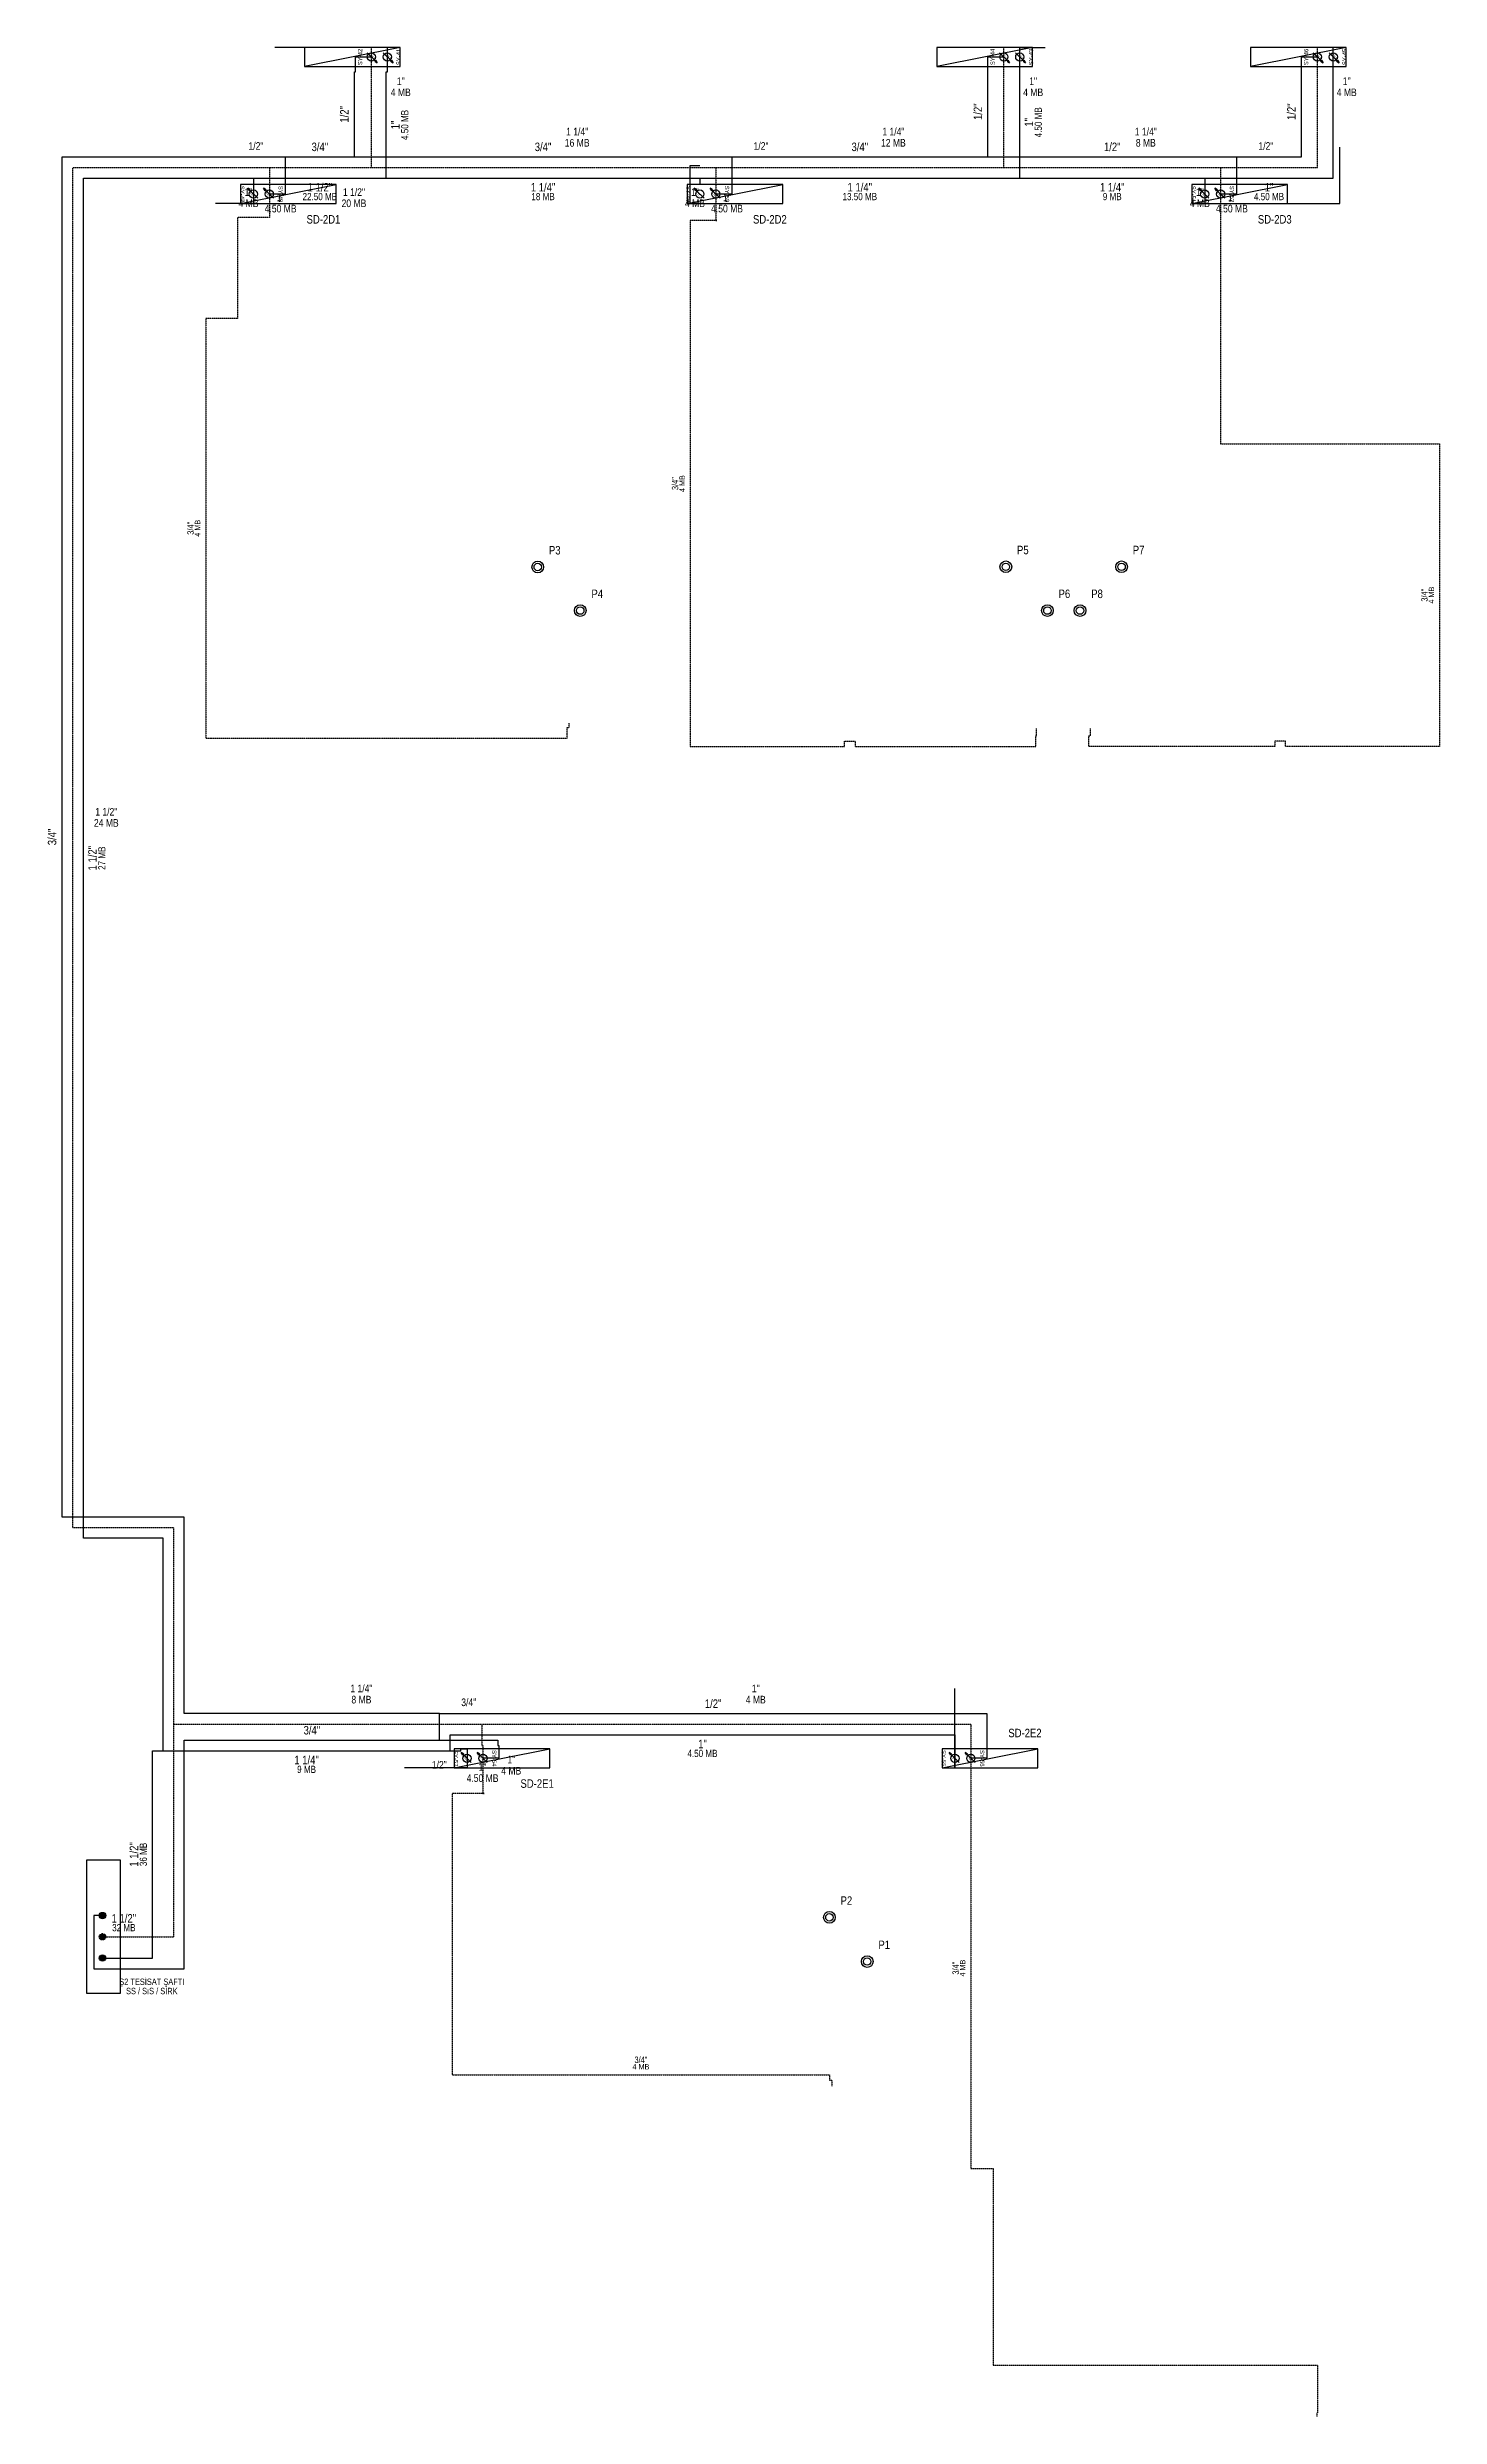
# Model space of a CAD drawing. Header units: centimetres. Extents: x 247996 to 314900, y -468471 to -440326.
# Drawn here: x 257034 to 258344, y -446312 to -444082 of the extents above; entities that cross this region are included whole.
import ezdxf
from ezdxf.enums import TextEntityAlignment as Align

# ---------------------------------------------------------------- set-up
doc = ezdxf.new("R2010")
doc.units = ezdxf.units.CM
doc.linetypes.add('0', pattern=[500, 500])
doc.linetypes.add('BASMA HATTI', pattern=[0.375, 0.25, -0.125])
for name, color, linetype in [('SCOTT-MTY-PISSU-KOLON', 211, 'Continuous'), ('SCOTT-MTY-PISSU-KOLONNO', 211, 'Continuous'), ('SCOTT-MTY-SAYAC', 3, 'Continuous'), ('SCOTT-MTY-SIRKULASYON-BORU', 31, 'Continuous'), ('SCOTT-MTY-TES-SAFT', 8, 'Continuous'), ('SCOTT-MTY-VANA', 1, 'Continuous')]:
    doc.layers.add(name, color=color, linetype=linetype)
for name, color, linetype, lineweight in [('SCOTT-MTY-SICAKSU-BORU', 1, 'BASMA HATTI', 30), ('SCOTT-MTY-SOGUKSU-BORU', 5, '0', 30), ('SCOTT-MTY-TEMIZSU-CAP', 101, 'Continuous', 30)]:
    doc.layers.add(name, color=color, linetype=linetype, lineweight=lineweight)
doc.styles.add('ROTAS', font='arial.ttf')

msp = doc.modelspace()

# ---------------------------------------------------------------- texts
at = {"layer": 'SCOTT-MTY-PISSU-KOLONNO', "style": 'ROTAS', "width": 0.8}
for s, p in [('P3', (257511.5, -444555.2)), ('P5', (257951.9, -444555)), ('P7', (258060.8, -444555)), ('P4', (257551.5, -444596.2)), ('P6', (257991, -444596.2)), ('P8', (258021.7, -444596.2)), ('P2', (257785.9, -445825.9)), ('P1', (257821.5, -445867.5))]:
    msp.add_text(s, height=8, dxfattribs=at).set_placement(p, align=Align.MIDDLE_CENTER)
at = {"layer": 'SCOTT-MTY-SAYAC', "style": 'ROTAS', "width": 0.8}
for s, p in [('SD-2D1', (257293.9, -444243.8)), ('SD-2D2', (257713.9, -444243.8)), ('SD-2D3', (258188.9, -444243.8)), ('SD-2E2', (257953.9, -445668.2)), ('SD-2E1', (257494.9, -445715.8))]:
    msp.add_text(s, height=8, dxfattribs=at).set_placement(p, align=Align.MIDDLE_CENTER)
at = {"layer": 'SCOTT-MTY-TEMIZSU-CAP', "style": 'ROTAS', "width": 0.8}
for s, height, p in [('1"', 7.2, (257366.6, -444113.8)), ('1"', 7.2, (257961.6, -444113.8)), ('1"', 7.2, (258256.6, -444113.8)), ('4 MB', 7.2, (257366.6, -444124.3)), ('4 MB', 7.2, (257961.6, -444124.3)), ('4 MB', 7.2, (258256.6, -444124.3)), ('1 1/4"', 7.2, (257532.6, -444161.3)), ('1 1/4"', 7.2, (257830.1, -444161.3)), ('1 1/4"', 7.2, (258067.6, -444161.3)), ('1/2"', 7.2, (257230.4, -444174.8)), ('3/4"', 8, (257290.5, -444175.6)), ('3/4"', 8, (257500.5, -444175.6)), ('16 MB', 7.2, (257532.6, -444171.8)), ('1/2"', 7.2, (257705.6, -444174.8)), ('3/4"', 8, (257798.5, -444175.6)), ('12 MB', 7.2, (257830.1, -444171.8)), ('1/2"', 8, (258036, -444175.6)), ('8 MB', 7.2, (258067.6, -444171.8)), ('1/2"', 7.2, (258180.6, -444174.8)), ('4 MB', 7.2, (257223.4, -444228.7)), ('1"', 7.2, (257223.4, -444218.2)), ('4.50 MB', 7.2, (257253.6, -444233.7)), ('1"', 7.2, (257253.6, -444223.2)), ('22.50 MB', 6.8, (257290.5, -444222.4)), ('1 1/2"', 8, (257290.5, -444213.6)), ('20 MB', 7.2, (257322.6, -444228.7)), ('1 1/2"', 7.2, (257322.6, -444218.2)), ('1 1/4"', 8, (257500.5, -444213.6)), ('18 MB', 6.8, (257500.5, -444222.4)), ('4 MB', 7.2, (257643.4, -444228.7)), ('1"', 7.2, (257643.4, -444218.2)), ('4.50 MB', 7.2, (257673.6, -444233.7)), ('1"', 7.2, (257673.6, -444223.2)), ('13.50 MB', 6.8, (257798.5, -444222.4)), ('1 1/4"', 8, (257798.5, -444213.6)), ('1 1/4"', 8, (258036, -444213.6)), ('9 MB', 6.8, (258036, -444222.4)), ('4 MB', 7.2, (258118.4, -444228.7)), ('1"', 7.2, (258118.4, -444218.2)), ('4.50 MB', 7.2, (258148.6, -444233.7)), ('1"', 7.2, (258148.6, -444223.2)), ('4.50 MB', 6.8, (258183.5, -444222.4)), ('1"', 8, (258183.5, -444213.6)), ('24 MB', 7.2, (257089.6, -444811.8)), ('1 1/2"', 7.2, (257089.6, -444801.3)), ('1 1/4"', 7.2, (257329.6, -445626.3)), ('8 MB', 7.2, (257329.6, -445636.8)), ('4 MB', 7.2, (257700.6, -445636.8)), ('1"', 7.2, (257700.6, -445626.3)), ('3/4"', 7.2, (257430.6, -445639.3)), ('1/2"', 8, (257660.5, -445640.6)), ('3/4"', 8, (257283, -445665.6)), ('1"', 8, (257650.5, -445678.6)), ('1 1/4"', 8, (257278, -445693.6)), ('9 MB', 6.8, (257278, -445702.4)), ('1/2"', 7.2, (257402.9, -445698.2)), ('1"', 7.2, (257443.6, -445700.2)), ('4 MB', 7.2, (257470.6, -445703.7)), ('1"', 7.2, (257470.6, -445693.2)), ('4.50 MB', 6.8, (257650.5, -445687.4)), ('4.50 MB', 7.2, (257443.6, -445710.7)), ('1 1/2"', 8, (257106.1, -445842.6)), ('32 MB', 6.8, (257106.1, -445851.4)), ('4 MB', 5.1, (257592.6, -445982.3)), ('3/4"', 6, (257592.6, -445975.7))]:
    msp.add_text(s, height=height, dxfattribs=at).set_placement(p, align=Align.MIDDLE_CENTER)
for s, height, p in [('1/2"', 8, (257313.6, -444145)), ('1/2"', 8, (257909.6, -444142.5)), ('4.50 MB', 6.8, (257966.4, -444152.5)), ('1/2"', 8, (258204.6, -444142.5)), ('1"', 8, (257361.6, -444155)), ('4.50 MB', 6.8, (257370.4, -444155)), ('1"', 8, (257957.6, -444152.5)), ('3/4"', 6, (257624.7, -444492.5)), ('4 MB', 5.1, (257631.3, -444492.5)), ('3/4"', 6, (257168.8, -444534.5)), ('4 MB', 5.1, (257175.4, -444534.5)), ('3/4"', 6, (258329.7, -444597.5)), ('4 MB', 5.1, (258336.3, -444597.5)), ('3/4"', 8, (257038.6, -444825)), ('1 1/2"', 8, (257076.6, -444845)), ('27 MB', 6.8, (257085.4, -444845)), ('1 1/2"', 8, (257115.6, -445782.5)), ('36 MB', 6.8, (257124.4, -445782.5)), ('3/4"', 6, (257888.7, -445889.5)), ('4 MB', 5.1, (257895.3, -445889.5))]:
    msp.add_text(s, height=height, rotation=90, dxfattribs=at).set_placement(p, align=Align.MIDDLE_CENTER)
at = {"layer": 'SCOTT-MTY-TES-SAFT', "style": 'ROTAS', "width": 0.8}
for s, p in [('Ş2 TESİSAT ŞAFTI', (257132.4, -445902.3)), ('SS / SıS / SİRK', (257132.4, -445911))]:
    msp.add_text(s, height=6, dxfattribs=at).set_placement(p, align=Align.MIDDLE_CENTER)
at = {"layer": 'SCOTT-MTY-VANA', "style": 'ROTAS', "width": 0.8}
for s, rotation, p in [('SY-42', 90, (257328.4, -444091)), ('SY-41', 90, (257364.6, -444091)), ('SY-44', 90, (257923.4, -444091)), ('SY-43', 90, (257959.6, -444091)), ('SY-46', 90, (258218.4, -444091)), ('SY-45', 90, (258254.6, -444091)), ('SY-47', -90, (257217.4, -444220)), ('SY-48', -90, (257253.6, -444220)), ('SY-49', -90, (257637.4, -444220)), ('SY-50', -90, (257673.6, -444220)), ('SY-51', -90, (258112.4, -444220)), ('SY-52', -90, (258148.6, -444220)), ('SY-53', -90, (257418.4, -445692)), ('SY-54', -90, (257454.6, -445692)), ('SY-55', -90, (257877.4, -445692)), ('SY-56', -90, (257913.6, -445692))]:
    msp.add_text(s, height=4, rotation=rotation, dxfattribs=at).set_placement(p, align=Align.MIDDLE_CENTER)

# ---------------------------------------------------------------- blocks, each defined once
blk = doc.blocks.new('T-KOLON-T')
blk.add_hatch(color=7).paths.add_polyline_path([(3, 0), (2.8, 1.1), (2.1, 2.1), (1.1, 2.8), (0, 3), (-1.1, 2.8), (-2.1, 2.1), (-2.8, 1.1), (-3, 0), (-2.8, -1.1), (-2.1, -2.1), (-1.1, -2.8), (0, -3), (1.1, -2.8), (2.1, -2.1), (2.8, -1.1)])
blk.add_circle((0, 0), 3)
blk = doc.blocks.new('T-DOLAP')
blk.add_line((-45, -9), (45, 9))
blk.add_lwpolyline([(-45, -9), (45, -9), (45, 9), (-45, 9)], close=True)
blk = doc.blocks.new('MTY-SU SAYACI')
at = {"layer": 'SCOTT-MTY-VANA'}
blk.add_hatch(color=256, dxfattribs=at).paths.add_polyline_path([(9.8, 9.8), (5.6, 7), (7, 5.6)])
for p, q in [((-7.3, -7.3), (6.3, 6.3)), ((5.6, 7), (9.8, 9.8)), ((7, 5.6), (5.6, 7)), ((7, 5.6), (9.8, 9.8))]:
    blk.add_line(p, q, dxfattribs=at)
blk.add_circle((0, 0), 7, dxfattribs=at)
blk.add_attdef('CAP', (-2.3, -1.2), '', height=2.5, rotation=45, dxfattribs=at)
blk = doc.blocks.new('T-KOLON-P')
for radius in [5.5, 3.5]:
    blk.add_circle((0, 0), radius)

# ---------------------------------------------------------------- linework, layer by layer
at = {"layer": 'SCOTT-MTY-SICAKSU-BORU'}
for points in [[(257339, -444100), (257339, -444082)], [(257934, -444100), (257934, -444082)], [(258229, -444100), (258229, -444082)], [(257339, -444195), (257339, -444100)], [(257934, -444195), (257934, -444100)], [(258138, -444195), (258229, -444195), (258229, -444100)], [(257153, -445660), (257153, -445475), (257058, -445475), (257058, -444195), (257243, -444195)], [(257243, -444195), (257339, -444195)], [(257243, -444195), (257243, -444211)], [(257339, -444195), (257663, -444195)], [(257663, -444195), (257934, -444195)], [(257663, -444195), (257663, -444211)], [(257934, -444195), (258138, -444195)], [(258138, -444195), (258138, -444211)], [(257243, -444229), (257243, -444242), (257243.1, -444242), (257213.1, -444242), (257213.1, -444337), (257183.1, -444337), (257183.1, -444732), (257523.1, -444732), (257523.1, -444722), (257525, -444722), (257525, -444717.8)], [(257243, -444211), (257243, -444229)], [(257663, -444229), (257663, -444245), (257664, -444245), (257639, -444245), (257639, -444740), (257784, -444740), (257784, -444735), (257794, -444735), (257794, -444740), (257964, -444740), (257964, -444730), (257964.6, -444730), (257964.6, -444722.8)], [(257663, -444211), (257663, -444229)], [(258138, -444229), (258138, -444455), (258344, -444455), (258344, -444740), (258199, -444740), (258199, -444735), (258189, -444735), (258189, -444740), (258014, -444740), (258014, -444730), (258015.4, -444730), (258015.4, -444722.8)], [(258138, -444211), (258138, -444229)], [(257086, -445860), (257153, -445860), (257153, -445660)], [(257153, -445660), (257443, -445660)], [(257443, -445660), (257903, -445660), (257903, -445683)], [(257443, -445660), (257443, -445680), (257444, -445680), (257444, -445683)], [(257444, -445701), (257444, -445725), (257445.1, -445725), (257415.1, -445725), (257415.1, -445990), (257770.1, -445990), (257770.1, -445995), (257772.2, -445995), (257772.2, -446000.4)], [(257444, -445683), (257444, -445701)], [(257903, -445683), (257903, -445701)], [(257903, -445701), (257903, -446078), (257924, -446078), (257924, -446263), (258229, -446263), (258229, -446308), (258228.4, -446308), (258228.4, -446311.5)]]:
    msp.add_lwpolyline(points, dxfattribs=at)
at = {"layer": 'SCOTT-MTY-SIRKULASYON-BORU'}
for points in [[(257324, -444100), (257324, -444091), (257339, -444091)], [(257919, -444100), (257919, -444091), (257934, -444091)], [(258214, -444100), (258214, -444091), (258229, -444091)], [(257323, -444185), (257323, -444105), (257324, -444105), (257324, -444100)], [(257919, -444185), (257919, -444100)], [(258153, -444185), (258214, -444185), (258214, -444100)], [(257403, -445650), (257163, -445650), (257163, -445465), (257048, -445465), (257048, -444185), (257258, -444185)], [(257258, -444185), (257323, -444185)], [(257258, -444185), (257258, -444211)], [(257323, -444185), (257678, -444185)], [(257678, -444185), (257919, -444185)], [(257678, -444185), (257678, -444211)], [(257919, -444185), (258153, -444185)], [(258153, -444185), (258153, -444211)], [(257258, -444211), (257258, -444220), (257243, -444220)], [(257678, -444211), (257678, -444220), (257663, -444220)], [(258153, -444211), (258153, -444220), (258138, -444220)], [(257403, -445675), (257403, -445650)], [(257403, -445650), (257918, -445650), (257918, -445683)], [(257086, -445840), (257078, -445840), (257078, -445890), (257163, -445890), (257163, -445675), (257403, -445675)], [(257403, -445675), (257458, -445675), (257458, -445680), (257459, -445680), (257459, -445683)], [(257459, -445683), (257459, -445692), (257444, -445692)], [(257918, -445683), (257918, -445692), (257903, -445692)]]:
    msp.add_lwpolyline(points, dxfattribs=at)
at = {"layer": 'SCOTT-MTY-SOGUKSU-BORU'}
for points in [[(257354, -444082), (257248.3, -444082)], [(257354, -444100), (257354, -444082)], [(257949, -444100), (257949, -444082)], [(257949, -444082), (257973, -444082)], [(258244, -444082), (258173.7, -444082)], [(258244, -444100), (258244, -444082)], [(257353, -444205), (257353, -444105), (257354, -444105), (257354, -444100)], [(257949, -444205), (257949, -444100)], [(258123, -444205), (258244, -444205), (258244, -444100)], [(258123, -444229), (258114, -444229), (258250, -444229), (258250, -444176)], [(257143, -445685), (257143, -445485), (257068, -445485), (257068, -444205), (257228, -444205)], [(257228, -444205), (257353, -444205)], [(257228, -444205), (257228, -444211)], [(257353, -444205), (257648, -444205)], [(257648, -444229), (257639, -444229), (257639, -444193), (257648, -444193)], [(257648, -444205), (257949, -444205)], [(257648, -444205), (257648, -444211)], [(257949, -444205), (258123, -444205)], [(258123, -444205), (258123, -444211)], [(257228, -444229), (257192.2, -444229)], [(257228, -444211), (257228, -444229)], [(258123, -444211), (258123, -444229)], [(257888, -445701), (257888, -445626.3)], [(257413, -445685), (257413, -445670), (257888, -445670), (257888, -445683)], [(257086, -445880), (257133, -445880), (257133, -445685), (257143, -445685)], [(257143, -445685), (257413, -445685)], [(257429, -445701), (257370.2, -445701)], [(257413, -445685), (257423, -445685), (257423, -445683), (257429, -445683)], [(257429, -445683), (257429, -445701)], [(257888, -445683), (257888, -445701)]]:
    msp.add_lwpolyline(points, dxfattribs=at)
at = {"layer": 'SCOTT-MTY-TES-SAFT'}
msp.add_lwpolyline([(257071, -445913), (257103, -445913), (257103, -445788), (257071, -445788)], close=True, dxfattribs=at)

# ---------------------------------------------------------------- block references
at = {"layer": 'SCOTT-MTY-PISSU-KOLON'}
for p in [(257495.5, -444571), (257935.9, -444570.8), (258044.8, -444570.8), (257535.5, -444612), (257975, -444612), (258005.7, -444612), (257769.9, -445841.7), (257805.5, -445883.3)]:
    msp.add_blockref('T-KOLON-P', p, dxfattribs=at)
at = {"layer": 'SCOTT-MTY-SAYAC', "rotation": 180}
for p in [(257321, -444091), (257916, -444091), (258211, -444091)]:
    msp.add_blockref('T-DOLAP', p, dxfattribs=at)
at = {"layer": 'SCOTT-MTY-SAYAC'}
ref = msp.add_blockref('MTY-SU SAYACI', (257339, -444091), dxfattribs=dict(at, xscale=0.55, yscale=0.55, rotation=270))
ref.add_attrib('CAP', 'DN20', (257338.4, -444089.7), dxfattribs={"height": 1.38, "rotation": 315})
ref = msp.add_blockref('MTY-SU SAYACI', (257354, -444091), dxfattribs=dict(at, xscale=0.55, yscale=0.55, rotation=270))
ref.add_attrib('CAP', 'DN20', (257353.4, -444089.7), dxfattribs={"height": 1.38, "rotation": 315})
ref = msp.add_blockref('MTY-SU SAYACI', (257934, -444091), dxfattribs=dict(at, xscale=0.55, yscale=0.55, rotation=270))
ref.add_attrib('CAP', 'DN20', (257933.4, -444089.7), dxfattribs={"height": 1.38, "rotation": 315})
ref = msp.add_blockref('MTY-SU SAYACI', (257949, -444091), dxfattribs=dict(at, xscale=0.55, yscale=0.55, rotation=270))
ref.add_attrib('CAP', 'DN20', (257948.4, -444089.7), dxfattribs={"height": 1.38, "rotation": 315})
ref = msp.add_blockref('MTY-SU SAYACI', (258229, -444091), dxfattribs=dict(at, xscale=0.55, yscale=0.55, rotation=270))
ref.add_attrib('CAP', 'DN20', (258228.4, -444089.7), dxfattribs={"height": 1.38, "rotation": 315})
ref = msp.add_blockref('MTY-SU SAYACI', (258244, -444091), dxfattribs=dict(at, xscale=0.55, yscale=0.55, rotation=270))
ref.add_attrib('CAP', 'DN20', (258243.4, -444089.7), dxfattribs={"height": 1.38, "rotation": 315})
for p in [(257261, -444220), (257681, -444220), (258156, -444220), (257462, -445692), (257921, -445692)]:
    msp.add_blockref('T-DOLAP', p, dxfattribs=at)
ref = msp.add_blockref('MTY-SU SAYACI', (257228, -444220), dxfattribs=dict(at, xscale=0.55, yscale=0.55, rotation=90))
ref.add_attrib('CAP', 'DN20', (257228.6, -444221.3), dxfattribs={"height": 1.38, "rotation": 135})
ref = msp.add_blockref('MTY-SU SAYACI', (257243, -444220), dxfattribs=dict(at, xscale=0.55, yscale=0.55, rotation=90))
ref.add_attrib('CAP', 'DN20', (257243.6, -444221.3), dxfattribs={"height": 1.38, "rotation": 135})
ref = msp.add_blockref('MTY-SU SAYACI', (257648, -444220), dxfattribs=dict(at, xscale=0.55, yscale=0.55, rotation=90))
ref.add_attrib('CAP', 'DN20', (257648.6, -444221.3), dxfattribs={"height": 1.38, "rotation": 135})
ref = msp.add_blockref('MTY-SU SAYACI', (257663, -444220), dxfattribs=dict(at, xscale=0.55, yscale=0.55, rotation=90))
ref.add_attrib('CAP', 'DN20', (257663.6, -444221.3), dxfattribs={"height": 1.38, "rotation": 135})
ref = msp.add_blockref('MTY-SU SAYACI', (258123, -444220), dxfattribs=dict(at, xscale=0.55, yscale=0.55, rotation=90))
ref.add_attrib('CAP', 'DN20', (258123.6, -444221.3), dxfattribs={"height": 1.38, "rotation": 135})
ref = msp.add_blockref('MTY-SU SAYACI', (258138, -444220), dxfattribs=dict(at, xscale=0.55, yscale=0.55, rotation=90))
ref.add_attrib('CAP', 'DN20', (258138.6, -444221.3), dxfattribs={"height": 1.38, "rotation": 135})
ref = msp.add_blockref('MTY-SU SAYACI', (257429, -445692), dxfattribs=dict(at, xscale=0.55, yscale=0.55, rotation=90))
ref.add_attrib('CAP', 'DN20', (257429.6, -445693.3), dxfattribs={"height": 1.38, "rotation": 135})
ref = msp.add_blockref('MTY-SU SAYACI', (257444, -445692), dxfattribs=dict(at, xscale=0.55, yscale=0.55, rotation=90))
ref.add_attrib('CAP', 'DN20', (257444.6, -445693.3), dxfattribs={"height": 1.38, "rotation": 135})
ref = msp.add_blockref('MTY-SU SAYACI', (257888, -445692), dxfattribs=dict(at, xscale=0.55, yscale=0.55, rotation=90))
ref.add_attrib('CAP', 'DN20', (257888.6, -445693.3), dxfattribs={"height": 1.38, "rotation": 135})
ref = msp.add_blockref('MTY-SU SAYACI', (257903, -445692), dxfattribs=dict(at, xscale=0.55, yscale=0.55, rotation=90))
ref.add_attrib('CAP', 'DN20', (257903.6, -445693.3), dxfattribs={"height": 1.38, "rotation": 135})
at = {"layer": 'SCOTT-MTY-SICAKSU-BORU'}
msp.add_blockref('T-KOLON-T', (257086, -445860), dxfattribs=at)
at = {"layer": 'SCOTT-MTY-SIRKULASYON-BORU'}
msp.add_blockref('T-KOLON-T', (257086, -445840), dxfattribs=at)
at = {"layer": 'SCOTT-MTY-SOGUKSU-BORU'}
msp.add_blockref('T-KOLON-T', (257086, -445880), dxfattribs=at)

msp.set_redraw_order([(e.dxf.handle, doc.entitydb.next_handle()) for e in msp.query("TEXT MTEXT ATTDEF DIMENSION ARC_DIMENSION")])  # texts and dimensions are drawn at this point

doc.saveas('drawing.dxf')
